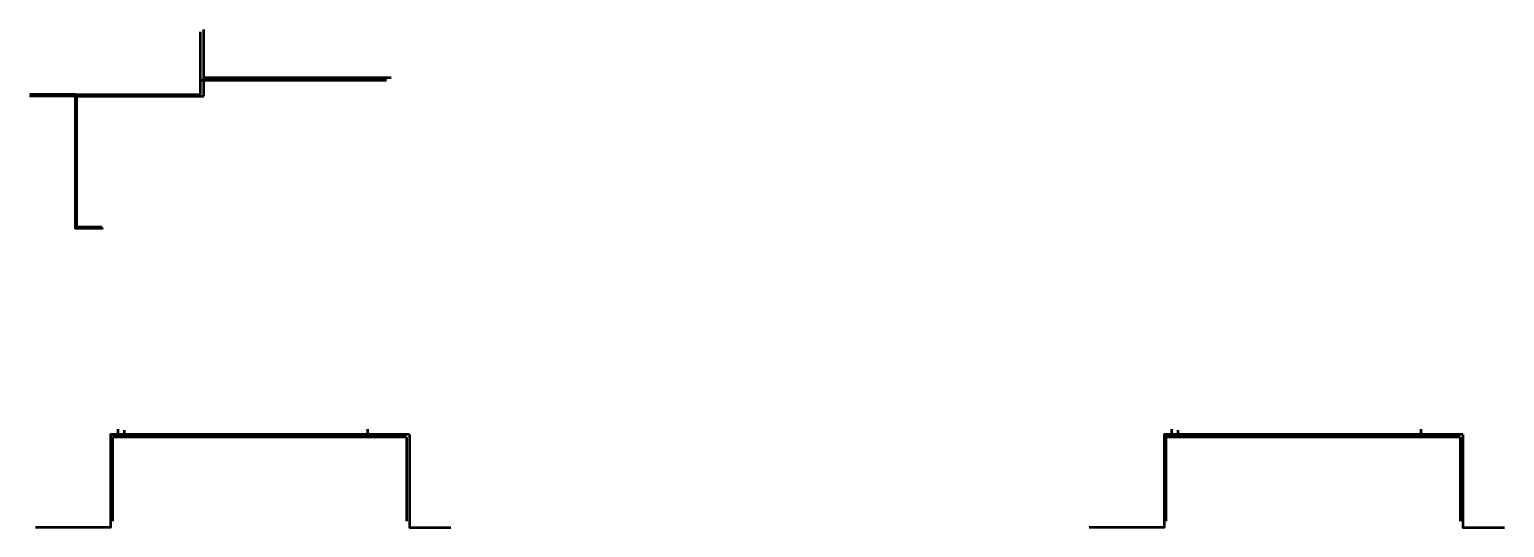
# Model space of a CAD drawing. Header units: millimetres. Extents: x -342894 to 539294, y -36007 to 135936.
# Drawn here: x 63996 to 255702, y 61918 to 126656 of the extents above; entities that cross this region are included whole.
import ezdxf

# ---------------------------------------------------------------- set-up
doc = ezdxf.new("R2010")
doc.units = ezdxf.units.MM
doc.layers.add('_ЭС_Трасса', color=6, linetype='Проводка в лотке', lineweight=50)
doc.layers.add('_ЭС_Трасса_СПЗ', color=1, linetype='Проводка в лотке', lineweight=50)
doc.linetypes.add('LOTOKSPZ', pattern='A,1.5,-12,[1,лоток спз1.shx,S=1,R=179.996451,X=0,Y=0.000836],-12,1.5', length=27)
doc.linetypes.add('Проводка в лотке', pattern='A,5,[130,ltypeshp.shx,S=1,R=0,X=0,Y=0],1.5,[130,ltypeshp.shx,S=1.5,R=90,X=0,Y=-1],1,[130,ltypeshp.shx,S=1,R=0,X=0.5,Y=0],5', length=12.5)

msp = doc.modelspace()

# ---------------------------------------------------------------- linework, layer by layer
at = {"layer": '_ЭС_Трасса', "ltscale": 40}
for points in [[(86664, 118004), (86664, 126656)], [(86664, 120403), (111006, 120403)], [(70160, 118004), (63996, 118004)], [(70160, 111076), (70160, 118004), (86664, 118004)], [(73402, 100976), (70160, 100976), (70160, 111076), (69980, 111076)], [(74512, 73117), (74512, 61918), (64791, 61918)], [(113366, 73991), (74512, 73991), (74512, 73117)], [(76352, 73991), (76352, 74576)], [(113366, 73991), (113363, 61938), (118764, 61938)], [(211450, 73117), (211450, 61918), (201729, 61918)], [(250304, 73991), (211450, 73991), (211450, 73117)], [(213290, 73991), (213290, 74576)], [(250304, 73991), (250302, 61938), (255702, 61938)]]:
    msp.add_lwpolyline(points, dxfattribs=at)
at = {"layer": '_ЭС_Трасса_СПЗ', "linetype": 'LOTOKSPZ', "ltscale": 40}
for points in [[(86224, 118206), (86224, 126354)], [(86224, 120083), (110402, 120083)], [(69980, 118206), (64027, 118206)], [(69980, 110996), (69980, 118206), (86224, 118206)], [(73575, 100794), (69980, 100794), (69980, 110996)], [(113014, 73682), (74762, 73682)], [(74762, 73682), (74762, 62733)], [(75525, 73682), (75525, 74686)], [(107949, 73682), (107949, 74686)], [(113014, 73682), (113014, 62733)], [(249952, 73682), (211700, 73682)], [(211700, 73682), (211700, 62733)], [(212463, 73682), (212463, 74686)], [(244887, 73682), (244887, 74686)], [(249952, 73682), (249952, 62733)]]:
    msp.add_lwpolyline(points, dxfattribs=at)

doc.saveas('drawing.dxf')
